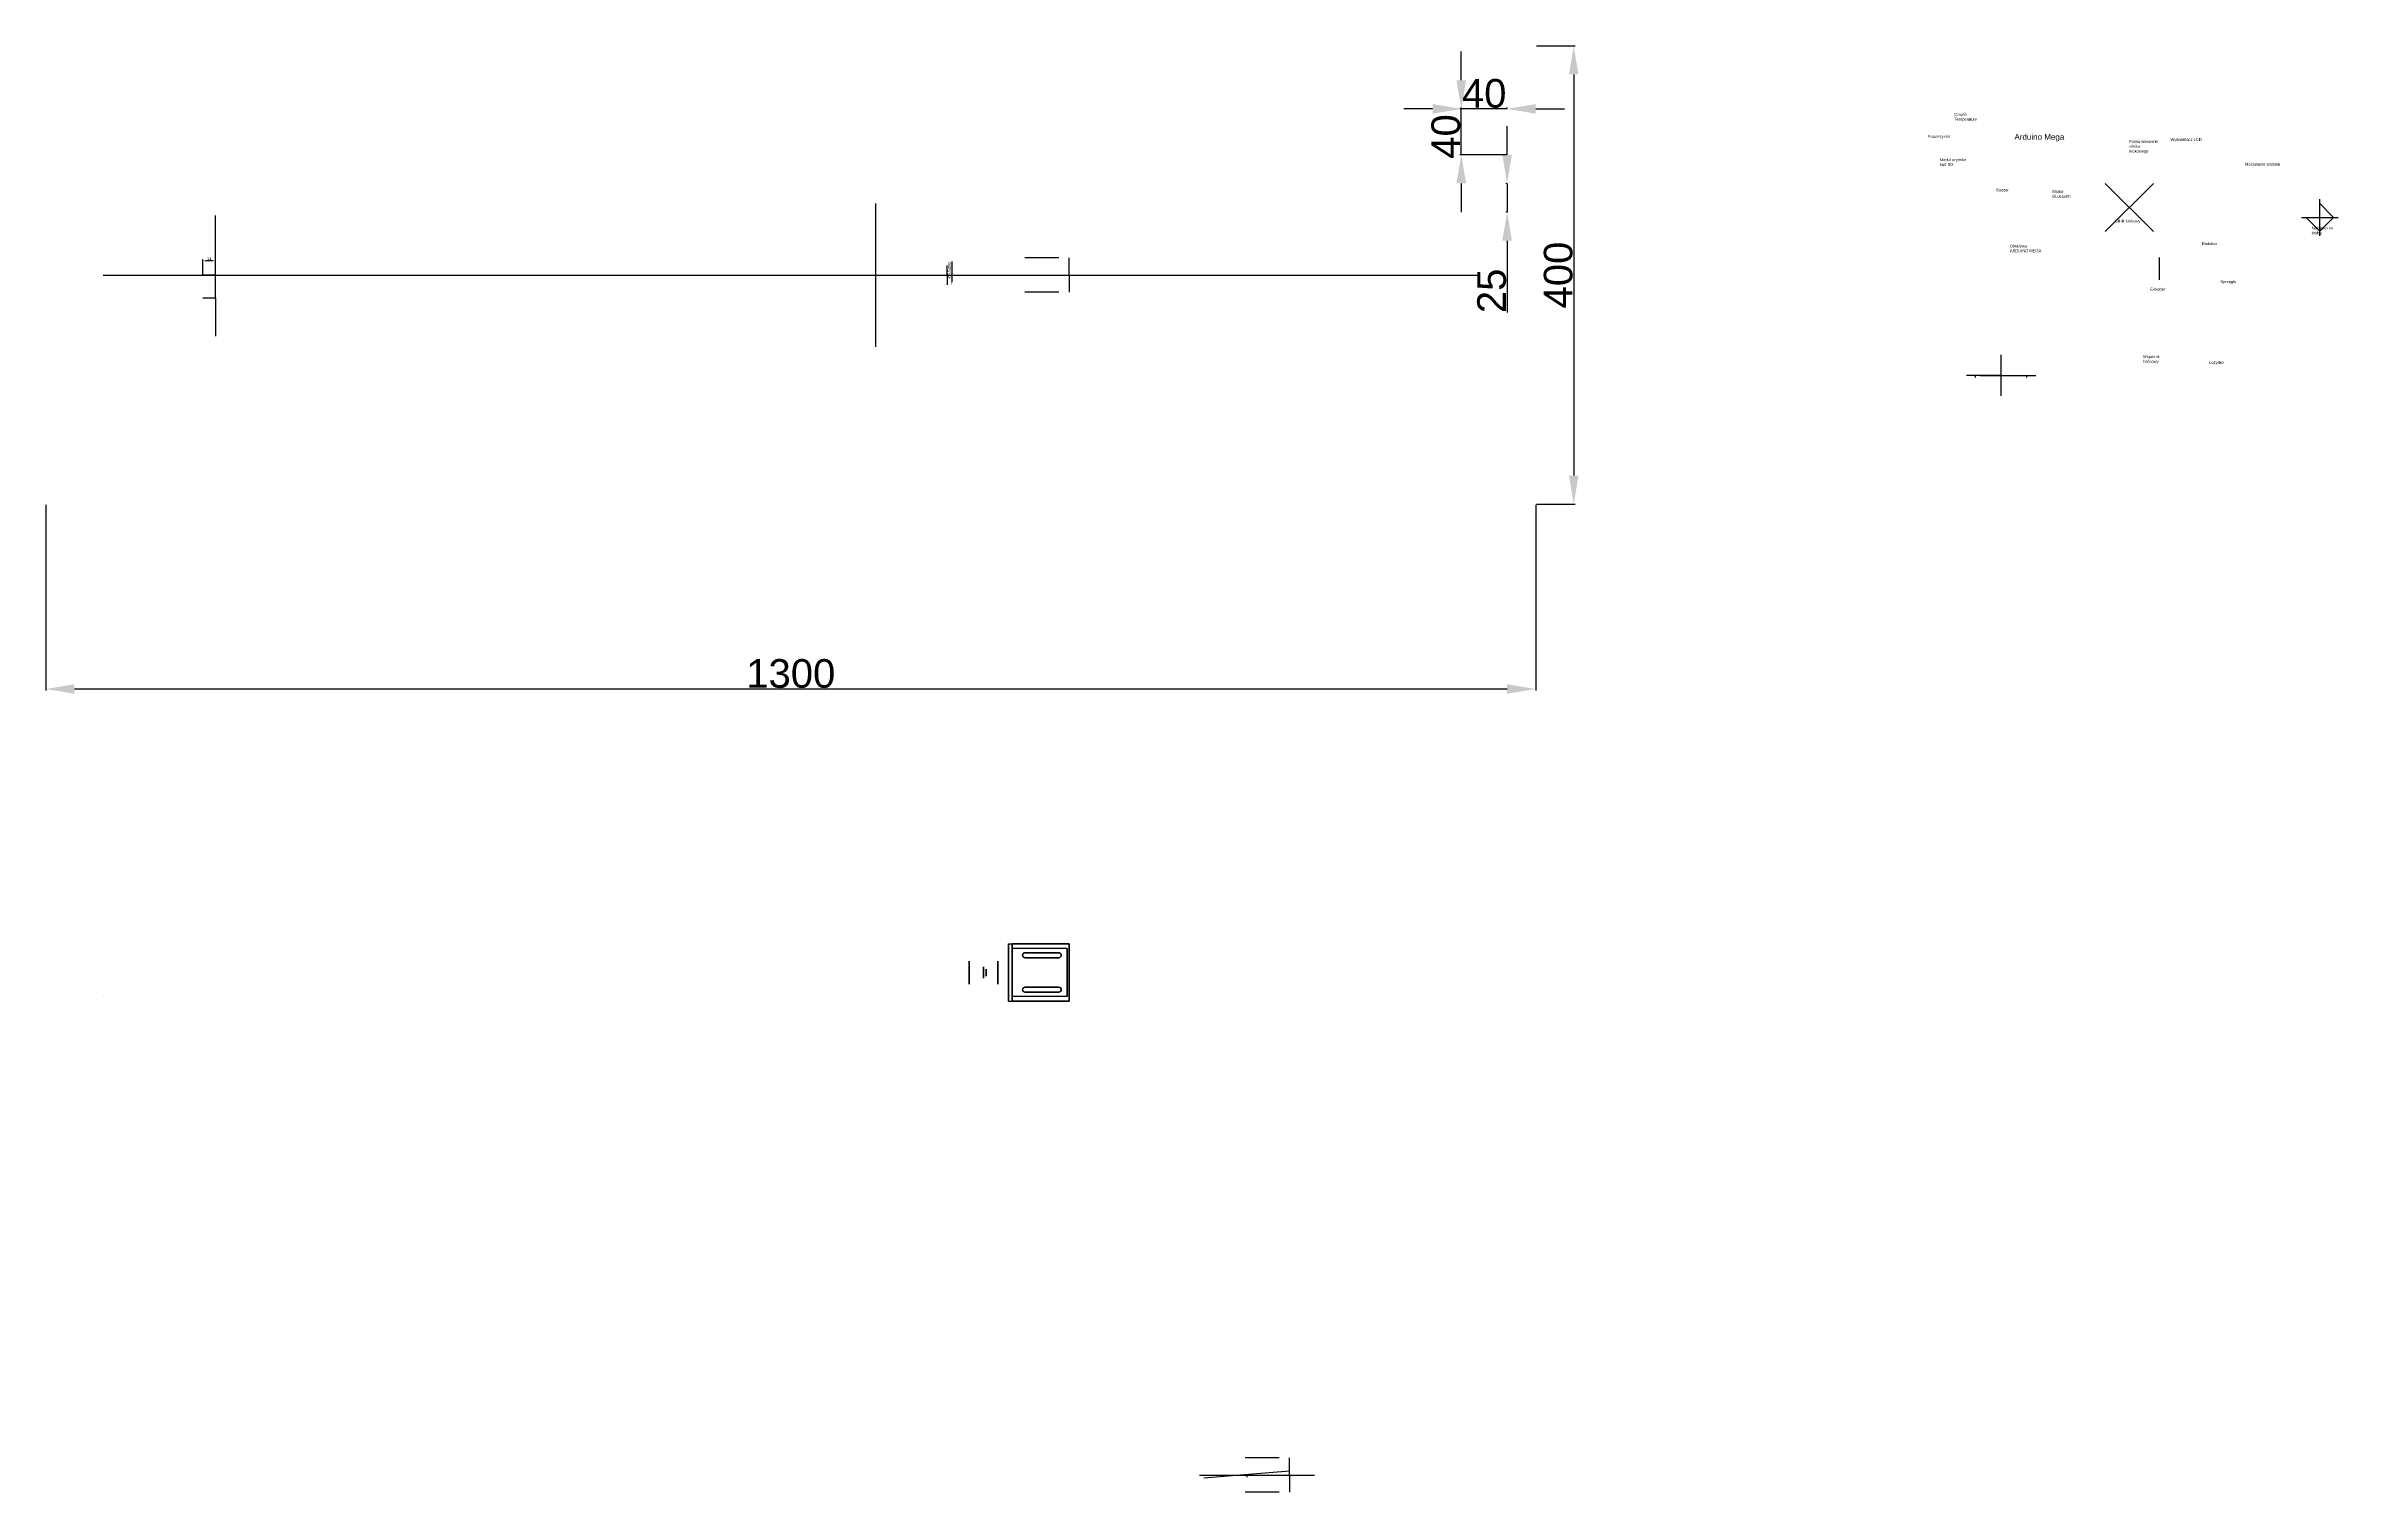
# Model space of a CAD drawing. Header units: millimetres. Extents: x -476 to 1524, y -902 to 360.
import ezdxf

# ---------------------------------------------------------------- set-up
doc = ezdxf.new("R2010")
doc.units = ezdxf.units.MM
doc.styles.get("Standard").update_dxf_attribs({"font": 'arial.ttf'})
doc.dimstyles.new('ISO-25', dxfattribs={"dimtxt": 2.5, "dimasz": 2.5, "dimexe": 1.25, "dimexo": 0.625, "dimtad": 1, "dimtxsty": 'Standard', "dimcen": 2.5, "dimadec": 0, "dimazin": 0, "dimtfac": 1, "dimtmove": 0, "dimatfit": 3, "dimfxl": 1, "dimarcsym": 0})

# ---------------------------------------------------------------- blocks, each defined once
blk = doc.blocks.new('*D2')
at = {"color": 0, "lineweight": -2, "transparency": 16777216}
blk.add_line((314.1, 171.9), (314.1, 161.9), dxfattribs=at)
at = {"color": 0, "transparency": 16777216}
blk.add_solid([(313.7, 161.9), (314.5, 161.9), (314.1, 159.4)], dxfattribs=at)
at = {"layer": 'Defpoints', "color": 0, "transparency": 16777216}
for p in [(314.1, 160.6, 55.7), (314.1, 159.4, 23.7)]:
    blk.add_point(p, dxfattribs=at)
at = {"color": 0, "transparency": 16777216, "insert": (312.1, 168.1), "char_height": 2.5, "attachment_point": 5, "rotation": 90}
blk.add_mtext('∅32', dxfattribs=at)
blk = doc.blocks.new('*D4')
at = {"color": 0, "lineweight": -2, "transparency": 16777216}
blk.add_line((314.1, 171.9), (314.1, 161.9), dxfattribs=at)
at = {"color": 0, "transparency": 16777216}
blk.add_solid([(313.7, 161.9), (314.5, 161.9), (314.1, 159.4)], dxfattribs=at)
at = {"layer": 'Defpoints', "color": 0, "transparency": 16777216}
for p in [(314.1, 160.6, 55.7), (314.1, 159.4, 23.7)]:
    blk.add_point(p, dxfattribs=at)
at = {"color": 0, "transparency": 16777216, "insert": (312.1, 168.1), "char_height": 2.5, "attachment_point": 5, "rotation": 90}
blk.add_mtext('∅32', dxfattribs=at)
blk = doc.blocks.new('*D5')
at = {"color": 0, "lineweight": -2, "transparency": 16777216}
blk.add_line((314.1, 165), (314.1, 154), dxfattribs=at)
at = {"color": 0, "transparency": 16777216}
blk.add_solid([(313.7, 154), (314.5, 154), (314.1, 151.5)], dxfattribs=at)
at = {"layer": 'Defpoints', "color": 0, "transparency": 16777216}
for p in [(314.1, 151.5, 29.4), (314.1, 151.5, 32.9)]:
    blk.add_point(p, dxfattribs=at)
at = {"color": 0, "transparency": 16777216, "insert": (311.9, 160.8), "char_height": 2.5, "attachment_point": 5, "rotation": 90}
blk.add_mtext('∅3,5', dxfattribs=at)
blk = doc.blocks.new('*D17')
at = {"color": 0, "lineweight": -2, "transparency": 16777216}
for p, q in [((-339.4, 160.6), (-339.4, 173.7)), ((-330.9, 172.4), (-336.9, 172.4)), ((-328.4, 160.6), (-328.4, 173.7))]:
    blk.add_line(p, q, dxfattribs=at)
at = {"color": 0, "transparency": 16777216}
for points in [[(-336.9, 172.8), (-336.9, 172), (-339.4, 172.4)], [(-330.9, 172.8), (-330.9, 172), (-328.4, 172.4)]]:
    blk.add_solid(points, dxfattribs=at)
at = {"layer": 'Defpoints', "color": 0, "transparency": 16777216}
for p in [(-339.4, 172.4), (-339.4, 160), (-328.4, 160, 55)]:
    blk.add_point(p, dxfattribs=at)
at = {"color": 0, "transparency": 16777216, "insert": (-333.9, 174.3), "char_height": 2.5, "attachment_point": 5}
blk.add_mtext('11', dxfattribs=at)
blk = doc.blocks.new('*D20')
at = {"color": 0, "lineweight": -2, "transparency": 16777216}
for p, q in [((-476.4, -40.6), (-476.4, -202.4)), ((823.6, -40.6), (823.6, -202.4)), ((798.6, -201.2), (-451.4, -201.2))]:
    blk.add_line(p, q, dxfattribs=at)
at = {"color": 0, "transparency": 16777216}
for points in [[(-451.4, -197), (-451.4, -205.3), (-476.4, -201.2)], [(798.6, -197), (798.6, -205.3), (823.6, -201.2)]]:
    blk.add_solid(points, dxfattribs=at)
at = {"layer": 'Defpoints', "color": 0, "transparency": 16777216}
for p in [(-476.4, -40, 1.9), (823.6, -40, 1.9), (-476.4, -201.2)]:
    blk.add_point(p, dxfattribs=at)
at = {"color": 0, "transparency": 16777216, "insert": (173.6, -187.8), "char_height": 25, "attachment_point": 5}
blk.add_mtext('1300', dxfattribs=at)
blk = doc.blocks.new('*D23')
at = {"layer": 'Defpoints', "color": 0, "transparency": 16777216}
for p in [(798.6, 265), (823.6, 265, 401.9), (823.6, 265, 151.9), (823.6, 240, 401.9), (823.6, 240, 151.9)]:
    blk.add_point(p, dxfattribs=at)
blk = doc.blocks.new('*D26')
at = {"color": 0, "lineweight": -2, "transparency": 16777216}
for p, q in [((758.6, 330), (758.6, 355)), ((758.6, 265), (758.6, 305)), ((758.6, 240), (758.6, 215))]:
    blk.add_line(p, q, dxfattribs=at)
at = {"color": 250, "lineweight": -2, "transparency": 16777216}
for p, q in [((798, 305), (757.4, 305)), ((798, 265), (757.4, 265))]:
    blk.add_line(p, q, dxfattribs=at)
at = {"color": 0, "transparency": 16777216}
for points in [[(754.4, 330), (762.8, 330), (758.6, 305)], [(754.4, 240), (762.8, 240), (758.6, 265)]]:
    blk.add_solid(points, dxfattribs=at)
at = {"layer": 'Defpoints', "color": 0, "transparency": 16777216}
for p in [(758.6, 305), (798.6, 305), (798.6, 265)]:
    blk.add_point(p, dxfattribs=at)
at = {"color": 250, "transparency": 16777216, "insert": (745.2, 280.9), "char_height": 25, "attachment_point": 5, "rotation": 90}
blk.add_mtext('40', dxfattribs=at)
blk = doc.blocks.new('*D27')
at = {"color": 0, "lineweight": -2, "transparency": 16777216}
for p, q in [((733.6, 305), (708.6, 305)), ((798.6, 305), (758.6, 305)), ((823.6, 305), (848.6, 305))]:
    blk.add_line(p, q, dxfattribs=at)
at = {"color": 250, "lineweight": -2, "transparency": 16777216}
for p, q in [((758.6, 305.6), (758.6, 306.3)), ((798.6, 305.6), (798.6, 306.3))]:
    blk.add_line(p, q, dxfattribs=at)
at = {"color": 0, "transparency": 16777216}
for points in [[(733.6, 309.2), (733.6, 300.8), (758.6, 305)], [(823.6, 309.2), (823.6, 300.8), (798.6, 305)]]:
    blk.add_solid(points, dxfattribs=at)
at = {"layer": 'Defpoints', "color": 0, "transparency": 16777216}
for p in [(758.6, 305), (758.6, 305), (798.6, 305)]:
    blk.add_point(p, dxfattribs=at)
at = {"color": 250, "transparency": 16777216, "insert": (778.6, 318.4), "char_height": 25, "attachment_point": 5}
blk.add_mtext('40', dxfattribs=at)
blk = doc.blocks.new('*D28')
at = {"color": 0, "lineweight": -2, "transparency": 16777216}
for p, q in [((824.2, 360), (858, 360)), ((856.7, 335), (856.7, -15)), ((824.2, -40), (858, -40))]:
    blk.add_line(p, q, dxfattribs=at)
at = {"color": 0, "transparency": 16777216}
for points in [[(852.6, 335), (860.9, 335), (856.7, 360)], [(852.6, -15), (860.9, -15), (856.7, -40)]]:
    blk.add_solid(points, dxfattribs=at)
at = {"layer": 'Defpoints', "color": 0, "transparency": 16777216}
for p in [(823.6, 360, 1.9), (823.6, -40, 1.9), (856.7, -40)]:
    blk.add_point(p, dxfattribs=at)
at = {"color": 0, "transparency": 16777216, "insert": (843.3, 160), "char_height": 25, "attachment_point": 5, "rotation": 90}
blk.add_mtext('400', dxfattribs=at)
blk = doc.blocks.new('*D29')
at = {"color": 0, "lineweight": -2, "transparency": 16777216}
for p, q in [((798.6, 265), (798.6, 290)), ((798.6, 240), (798.6, 215)), ((798.6, 190), (798.6, 127.3))]:
    blk.add_line(p, q, dxfattribs=at)
at = {"color": 250, "lineweight": -2, "transparency": 16777216}
for p, q in [((798, 240), (797.4, 240)), ((798, 215), (797.4, 215))]:
    blk.add_line(p, q, dxfattribs=at)
at = {"color": 0, "transparency": 16777216}
for points in [[(794.4, 265), (802.8, 265), (798.6, 240)], [(794.4, 190), (802.8, 190), (798.6, 215)]]:
    blk.add_solid(points, dxfattribs=at)
at = {"layer": 'Defpoints', "color": 0, "transparency": 16777216}
for p in [(798.6, 240), (798.6, 215), (798.6, 215)]:
    blk.add_point(p, dxfattribs=at)
at = {"color": 250, "transparency": 16777216, "insert": (785.2, 146.2), "char_height": 25, "attachment_point": 5, "rotation": 90}
blk.add_mtext('25', dxfattribs=at)

msp = doc.modelspace()

# ---------------------------------------------------------------- linework, layer by layer
for p, q in [((1362.508, 240.025, 50), (1320.508, 198.025, 50)), ((1320.508, 240.025, 50), (1362.508, 198.025, 50)), ((247.611, 222.485, 100.385), (247.611, 97.485, 100.385)), ((1507.707, 194.358), (1507.707, 226.358)), ((1507.707, 210.358), (1507.707, 222.358)), ((1507.707, 222.358), (1519.707, 210.358)), ((-328.389, 140, 26.899), (-328.389, 212, 26.899)), ((1491.707, 210.358), (1523.707, 210.358)), ((1507.707, 198.358), (1495.707, 210.358)), ((1519.707, 210.358), (1507.707, 198.358)), ((310.111, 159.985, 73.414), (310.111, 168.485, 73.414)), ((407.511, 175.147, 49.499), (377.911, 175.147, 49.499)), ((416.611, 160.147, 49.499), (416.611, 175.147, 49.499)), ((416.611, 160.147, 49.499), (416.611, 145.147, 49.499)), ((1367.681, 175.384, 36.5), (1367.681, 155.884, 36.5)), ((-426.389, 160, 26.899), (773.611, 160, 26.899)), ((-426.389, 160, 26.899), (-396.389, 160, 26.899)), ((-328.389, 160, 81.899), (-339.389, 160, 26.899)), ((247.611, 159.985, 100.385), (247.611, 159.985, 95.385)), ((310.111, 159.985, 75.914), (310.111, 159.985, 73.414)), ((310.111, 159.985, 73.414), (310.111, 151.485, 73.414)), ((310.111, 159.985, 87.885), (310.111, 159.985, 90.385)), ((310.111, 159.985, 90.385), (310.111, 151.485, 90.385)), ((407.511, 145.147, 49.499), (377.911, 145.147, 49.499)), ((-339.389, 140, 26.899), (-328.389, 140, 26.899)), ((-328.389, 140, 26.899), (-328.389, 106.71, 26.899)), ((1229.403, 90.508, 1.899), (1229.403, 54.508, 1.899)), ((1229.403, 72.508, 1.899), (1199.403, 72.508, 1.899)), ((1229.403, 72.508, 1.899), (1206.903, 72.508, 1.899)), ((1206.903, 72.508, 1.899), (1206.903, 70.508, 1.899)), ((1211.403, 72.508, 1.899), (1247.403, 72.508, 1.899)), ((1229.403, 72.508, 1.899), (1251.903, 72.508, 1.899)), ((1229.929, 72.508, 1.899), (1259.929, 72.508, 1.899)), ((1251.903, 72.508, 1.899), (1251.903, 70.508, 1.899)), ((363.611, -423.478, 102.499), (363.611, -473.478, 102.499)), ((363.611, -423.478, 52.499), (363.611, -423.478, 102.499)), ((363.611, -473.478, 52.499), (363.611, -423.478, 52.499)), ((363.611, -423.478, 102.499), (366.611, -423.478, 102.499)), ((363.611, -423.478, 52.499), (366.611, -423.478, 52.499)), ((366.611, -423.478, 52.499), (366.611, -473.478, 52.499)), ((366.611, -423.478, 102.499), (366.611, -423.478, 52.499)), ((366.611, -473.478, 102.499), (366.611, -423.478, 102.499)), ((416.611, -423.478, 52.499), (366.611, -423.478, 52.499)), ((366.611, -423.478, 52.499), (366.611, -473.478, 52.499)), ((366.611, -473.478, 49.499), (366.611, -423.478, 49.499)), ((366.611, -423.478, 49.499), (416.611, -423.478, 49.499)), ((366.611, -423.478, 52.499), (366.611, -423.478, 49.499)), ((366.611, -427.625, 102.899), (366.611, -469.625, 102.899)), ((366.611, -427.625, 60.899), (366.611, -427.625, 102.899)), ((366.611, -469.625, 60.899), (366.611, -427.625, 60.899)), ((414.611, -427.625, 60.899), (366.611, -427.625, 60.899)), ((414.611, -427.625, 102.899), (366.611, -427.625, 102.899)), ((377.911, -431.353, 52.499), (377.911, -431.353, 49.499)), ((377.911, -431.353, 52.499), (407.511, -431.353, 52.499)), ((407.511, -431.353, 49.499), (377.911, -431.353, 49.499)), ((377.911, -435.603, 52.499), (377.911, -435.603, 49.499)), ((407.511, -435.603, 52.499), (377.911, -435.603, 52.499)), ((377.911, -435.603, 49.499), (407.511, -435.603, 49.499)), ((407.511, -431.353, 52.499), (407.511, -431.353, 49.499)), ((407.511, -435.603, 52.499), (407.511, -435.603, 49.499)), ((414.611, -469.625, 102.899), (414.611, -427.625, 102.899)), ((414.611, -427.625, 60.899), (414.611, -469.625, 60.899)), ((414.611, -427.625, 102.899), (414.611, -427.625, 60.899)), ((416.611, -473.478, 52.499), (416.611, -423.478, 52.499)), ((416.611, -423.478, 49.499), (416.611, -473.478, 49.499)), ((416.611, -423.478, 52.499), (416.611, -423.478, 49.499)), ((-426.389, -468.625, 28.899), (-426.389, -468.625, 26.899)), ((363.611, -473.478, 102.499), (363.611, -473.478, 52.499)), ((363.611, -473.478, 102.499), (366.611, -473.478, 102.499)), ((363.611, -473.478, 52.499), (366.611, -473.478, 52.499)), ((366.611, -469.625, 102.899), (366.611, -469.625, 60.899)), ((414.611, -469.625, 60.899), (366.611, -469.625, 60.899)), ((414.611, -469.625, 102.899), (366.611, -469.625, 102.899)), ((366.611, -473.478, 52.499), (366.611, -473.478, 102.499)), ((366.611, -473.478, 52.499), (416.611, -473.478, 52.499)), ((416.611, -473.478, 49.499), (366.611, -473.478, 49.499)), ((366.611, -473.478, 52.499), (366.611, -473.478, 49.499)), ((377.911, -461.353, 52.499), (377.911, -461.353, 49.499)), ((377.911, -461.353, 52.499), (407.511, -461.353, 52.499)), ((407.511, -461.353, 49.499), (377.911, -461.353, 49.499)), ((377.911, -465.603, 52.499), (377.911, -465.603, 49.499)), ((407.511, -465.603, 52.499), (377.911, -465.603, 52.499)), ((377.911, -465.603, 49.499), (407.511, -465.603, 49.499)), ((407.511, -461.353, 52.499), (407.511, -461.353, 49.499)), ((407.511, -465.603, 52.499), (407.511, -465.603, 49.499)), ((414.611, -469.625, 60.899), (414.611, -469.625, 102.899)), ((416.611, -473.478, 52.499), (416.611, -473.478, 49.499)), ((599.769, -871.964, 34.629), (570.169, -871.964, 34.629)), ((608.869, -886.964, 34.629), (608.869, -871.964, 34.629)), ((530.232, -887.122, 81.899), (630.506, -887.122, 81.899)), ((530.232, -887.122, 81.899), (530.232, -887.122, 20.414)), ((533.869, -889.611, 67.029), (608.869, -883.459, 34.629)), ((571.369, -886.535, 50.829), (571.369, -888.959, 50.829)), ((608.869, -886.964, 34.629), (608.869, -901.964, 34.629)), ((599.769, -901.964, 34.629), (570.169, -901.964, 34.629))]:
    msp.add_line(p, q)
at = {"extrusion": (1, 0, 0)}
msp.add_line((310.111, 159.985, 90.385), (310.111, 168.485, 90.385), dxfattribs=at)
at = {"extrusion": (-1, 0, 3.06162e-16)}
for centre, radius in [((448.625, 81.899, -329.111), 10), ((448.625, 81.899, -344.111), 3), ((448.625, 81.899, -354.111), 3)]:
    msp.add_circle(centre, radius, dxfattribs=at)
at = {"extrusion": (1, 0, -3.06162e-16)}
for centre, radius in [((-448.625, 81.899, 354.111), 10), ((-448.625, 81.899, 329.111), 5)]:
    msp.add_circle(centre, radius, dxfattribs=at)
at = {"extrusion": (1, -1.83697e-16, -6.12323e-17)}
for centre, radius in [((-433.125, 97.399, 363.611), 1.55), ((-433.125, 66.399, 363.611), 1.55), ((-448.625, 81.899, 363.611), 11), ((-464.125, 97.399, 363.611), 1.55), ((-464.125, 66.399, 363.611), 1.55)]:
    msp.add_circle(centre, radius, dxfattribs=at)
at = {"extrusion": (-1, 1.83697e-16, 6.12323e-17)}
for centre, radius in [((433.125, 97.399, -366.611), 1.55), ((433.125, 66.399, -366.611), 1.55), ((448.625, 81.899, -366.611), 11), ((464.125, 97.399, -366.611), 1.55), ((464.125, 66.399, -366.611), 1.55)]:
    msp.add_circle(centre, radius, dxfattribs=at)
at = {"extrusion": (1, 0, -1.83697e-16)}
msp.add_circle((-448.625, 81.899, 341.611), 5, dxfattribs=at)
at = {"extrusion": (1, 0, -6.12323e-17)}
for centre, radius in [((-448.625, 81.899, 341.611), 4), ((-448.625, 81.899, 366.611), 2.5)]:
    msp.add_circle(centre, radius, dxfattribs=at)
at = {"extrusion": (-1, 0, 6.12323e-17)}
msp.add_circle((448.625, 81.899, -341.611), 2.5, dxfattribs=at)
at = {"extrusion": (0, 0, -1)}
for centre, start, end in [((-377.911, -433.478, -52.499), 270, 90), ((-407.511, -433.478, -52.499), 90, 270), ((-377.911, -463.478, -52.499), 270, 90), ((-407.511, -463.478, -52.499), 90, 270)]:
    msp.add_arc(centre, 2.125, start, end, dxfattribs=at)
for centre, start, end in [((377.911, -433.478, 49.499), 90, 270), ((407.511, -433.478, 49.499), 270, 90), ((377.911, -463.478, 49.499), 90, 270), ((407.511, -463.478, 49.499), 270, 90)]:
    msp.add_arc(centre, 2.125, start, end)

# ---------------------------------------------------------------- texts
at = {"color": 5, "attachment_point": 1}
for s, width, insert, char_height in [('Czujnik Temperatury', 24.20568, (1188.675, 301.444, 7.018), 2.5), ('Arduino Mega', 55.28674, (1241.255, 283.053, 13.855), 5)]:
    msp.add_mtext_dynamic_manual_height_columns(s, width=width, gutter_width=12.5, heights=[0], dxfattribs=dict(at, insert=insert, char_height=char_height))
at = {"char_height": 2.5, "attachment_point": 1}
for s, width, heights, insert in [('{\\C5;Fotorezystor}', 5.95498, [0], (1165.93, 282.299, 1.899)), ('{\\C5;Moduł czytnika kart SD}', 27.90331, [11.902], (1176.101, 261.892, 6.37)), ('{\\C5;Pololu-sterownik silnika krokowego}', 15.48538, [0], (1341.228, 277.739, 4.499)), ('{\\C5;Wyświetlacz LCD}', 28.29868, [0], (1377.495, 279.527, 3.1)), ('{\\C5;Mocowanie stalowe}', 33.67304, [0], (1442.527, 258.002, 3.888)), ('{\\C5;Buzzer}', 13.85868, [0], (1225.421, 235.569, 14.02)), ('{\\C5;Moduł BLuetooth}', 12.6014, [0], (1274.403, 234.181, 2.1)), ('{\\C5;Silnik krokowy}', 23.94892, [0], (1328.996, 208.442, 50.1)), ('{\\C5;Nakrętka na śrubę}', 22.08002, [0], (1500.596, 202.292, 8.498)), ('{\\C5;Obudowa ARDUINO MEGA}', 28.02966, [9.002], (1237.286, 186.631, 25.1)), ('{\\C5;Radiator}', 6.12404, [0], (1404.754, 188.673, 11.1)), ('{\\C5;Enkoder}', 15.63666, [0], (1359.862, 148.944, 36.767)), ('{\\C5;Sprzęgło}', 8.06444, [0], (1421.019, 155.489, 25)), ('{\\C5;Wspornik końcowy}', 12.71295, [0], (1353.387, 90.092, 35.286)), ('{\\C5;Łożysko}', 15.45945, [0], (1411.111, 85.017, 26.454))]:
    msp.add_mtext_dynamic_manual_height_columns(s, width=width, gutter_width=12.5, heights=heights, dxfattribs=dict(at, insert=insert))

# ---------------------------------------------------------------- dimensions: what is measured, and where the dimension line sits
at = {"color": 250}
dim = msp.add_linear_dim(base=(758.611, 305, 401.899), p1=(798.611, 265, 401.899), p2=(798.611, 305, 401.899), angle=90, dimstyle='ISO-25', override={"dimtxt": 25, "dimasz": 25, "dimclre": 250, "dimclrt": 250, "dimtmove": 1}, dxfattribs=at)
dim.commit()
dim.dimension.update_dxf_attribs({"geometry": '*D26', "text_midpoint": (758.611, 280.919, 401.899), "dimtype": 160})
dim = msp.add_aligned_dim(p1=(823.611, 360, 1.899), p2=(823.611, -40, 1.899), distance=33.111, dimstyle='ISO-25', override={"dimtxt": 25, "dimasz": 25})
dim.commit()
dim.dimension.update_dxf_attribs({"geometry": '*D28', "text_midpoint": (843.332, 160)})
dim = msp.add_linear_dim(base=(758.611, 305, 401.899), p1=(798.611, 305, 401.899), p2=(758.611, 305, 401.899), dimstyle='ISO-25', override={"dimtxt": 25, "dimasz": 25, "dimclre": 250, "dimclrt": 250}, dxfattribs=at)
dim.commit()
dim.dimension.update_dxf_attribs({"geometry": '*D27', "text_midpoint": (778.611, 318.389, 401.899)})
dim = msp.add_aligned_dim(p1=(798.611, 240, 401.899), p2=(798.611, 215, 401.899), distance=0, dimstyle='ISO-25', override={"dimtxt": 25, "dimasz": 25, "dimclre": 250, "dimclrt": 250}, dxfattribs=at)
dim.commit()
dim.dimension.update_dxf_attribs({"geometry": '*D29', "text_midpoint": (785.221, 146.162, 401.899)})
dim = msp.add_angular_dim_2l(base=(798.61057865, 265.000069578), line1=((823.61057865, 240.000069578, 401.899279788), (823.61057865, 240.000069578, 151.899279788)), line2=((823.61057865, 265.000069578, 401.899279788), (823.61057865, 265.000069578, 151.899279788)), dimstyle='ISO-25')
dim.commit()
dim.dimension.update_dxf_attribs({"geometry": '*D23', "text_midpoint": (798.61057865, 265.000069578)})
dim = msp.add_linear_dim(base=(-339.389, 172.412, 26.899), p1=(-328.389, 160, 81.899), p2=(-339.389, 160, 26.899), dimstyle='ISO-25')
dim.commit()
dim.dimension.update_dxf_attribs({"geometry": '*D17', "text_midpoint": (-333.889, 174.292, 26.899)})
for p1, p2, picture, middle in [((314.111, 151.525, 75.164), (314.111, 151.504, 71.664), '*D5', (314.111, 160.774, 42.215)), ((314.111, 160.63, 97.887), (314.111, 159.37, 65.912), '*D2', (314.111, 168.133, 42.215)), ((314.111, 160.63, 97.887), (314.111, 159.37, 65.912), '*D4', (314.111, 168.133, 42.215))]:
    dim = msp.add_diameter_dim_2p(p1=p1, p2=p2, dimstyle='ISO-25')
    dim.commit()
    dim.dimension.update_dxf_attribs({"geometry": picture, "text_midpoint": middle, "dimtype": 163})
dim = msp.add_linear_dim(base=(-476.389, -201.151), p1=(823.611, -40, 1.899), p2=(-476.389, -40, 1.899), dimstyle='ISO-25', override={"dimtxt": 25, "dimasz": 25})
dim.commit()
dim.dimension.update_dxf_attribs({"geometry": '*D20', "text_midpoint": (173.611, -187.754)})

doc.saveas('drawing.dxf')
